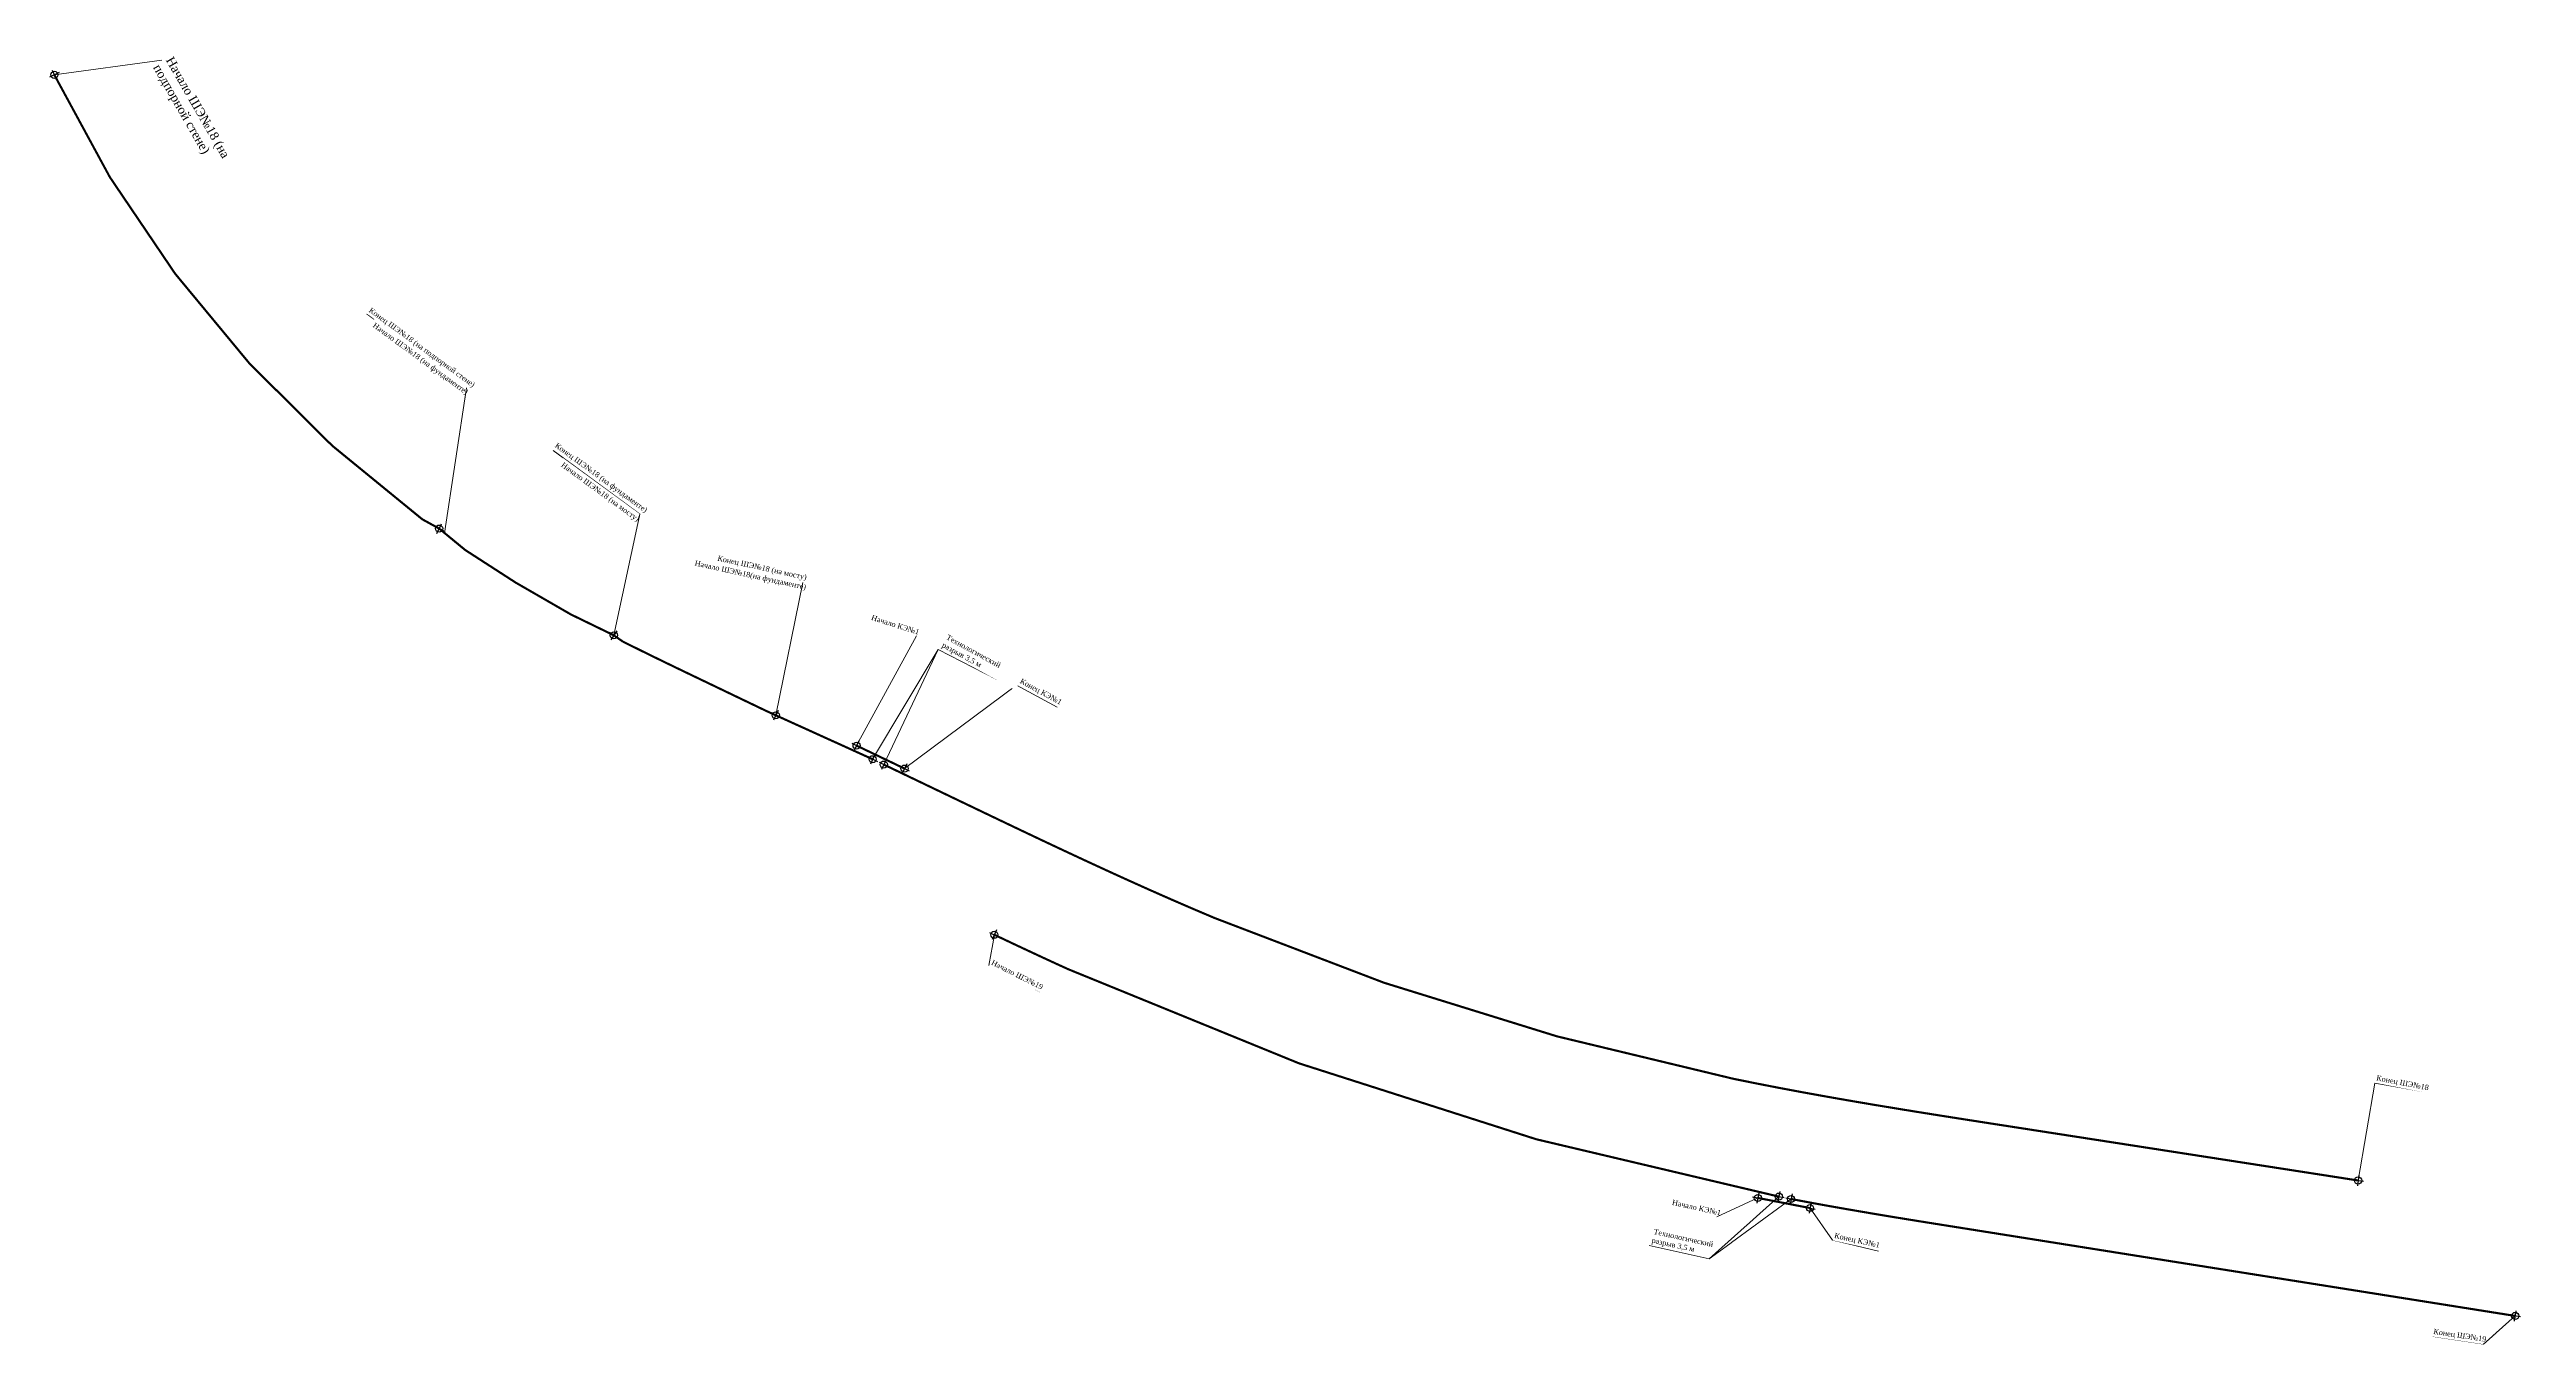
# Model space of a CAD drawing. Extents: x 8820 to 14401, y 7374 to 14078.
# Drawn here: x 12620 to 13319, y 7577 to 7944 of the extents above; entities that cross this region are included whole.
import ezdxf

# ---------------------------------------------------------------- set-up
doc = ezdxf.new("R2010")
doc.units = 0
doc.layers.add('!!!Экраны', color=255, linetype='Continuous')
doc.styles.get("Standard").update_dxf_attribs({"font": 'arial.ttf'})
doc.linetypes.add('20150928_План_АД_VKS ИСКП испр$0$ограждение2', pattern='A,0.25,-0.1,[132,ltypeshp.shx,S=0.1,R=0,X=-0.1,Y=0],-0.1,1', length=1.45)

msp = doc.modelspace()

# ---------------------------------------------------------------- linework, layer by layer
at = {"layer": '!!!Экраны', "color": 11, "lineweight": 9, "true_color": 0xf27172}
for p, q in [((12651.28, 7940.75), (12665.29, 7915.97)), ((12709.12, 7869.24), (12737.3, 7848.37)), ((12892.5, 7764.49), (12903.98, 7758.34)), ((12884.66, 7685.43), (12899.02, 7678.07)), ((13275.72, 7652.26), (13290.5, 7649.63)), ((13077.35, 7617.49), (13090.11, 7614.63)), ((13071.01, 7606.46), (13087.91, 7602.78)), ((13122.7, 7607.97), (13135.67, 7604.94)), ((13292.16, 7580.85), (13306.44, 7578.66))]:
    msp.add_line(p, q, dxfattribs=at)
at = {"layer": '!!!Экраны', "color": 11, "lineweight": 30, "true_color": 0xf27172}
for p, q in [((12622.31, 7937.26), (12619.61, 7935.95)), ((12620.31, 7937.95), (12621.62, 7935.25)), ((12730.91, 7808.03), (12728.19, 7809.29)), ((12728.92, 7807.3), (12730.18, 7810.02)), ((12777.62, 7779.42), (12780.08, 7777.7)), ((12779.71, 7779.79), (12777.99, 7777.33)), ((12823.19, 7756.63), (12825.92, 7755.39)), ((12825.17, 7757.38), (12823.93, 7754.64)), ((12845.99, 7748.11), (12848.69, 7746.81)), ((12847.99, 7748.81), (12846.69, 7746.11)), ((12850.52, 7744.27), (12853.23, 7742.97)), ((12852.52, 7744.97), (12851.23, 7742.27)), ((12853.68, 7742.76), (12856.38, 7741.46)), ((12855.68, 7743.46), (12854.38, 7740.76)), ((12859.51, 7741.63), (12862.22, 7740.33)), ((12861.51, 7742.33), (12860.22, 7739.62)), ((12886.86, 7695.48), (12885.57, 7692.77)), ((12884.86, 7694.77), (12887.57, 7693.48)), ((13271.28, 7626.32), (13270.82, 7623.35)), ((13100.19, 7620.2), (13103.13, 7619.62)), ((13101.95, 7621.38), (13101.37, 7618.44)), ((13106.12, 7620.58), (13109.06, 7620)), ((13107.88, 7621.76), (13107.3, 7618.82)), ((13109.55, 7619.91), (13112.5, 7619.33)), ((13111.31, 7621.09), (13110.74, 7618.15)), ((13116.67, 7618.53), (13116.1, 7615.58)), ((13269.57, 7625.06), (13272.53, 7624.6)), ((13114.91, 7617.34), (13117.86, 7616.77)), ((13316.86, 7586.4), (13313.89, 7586.88)), ((13315.14, 7585.16), (13315.61, 7588.12))]:
    msp.add_line(p, q, dxfattribs=at)
at = {"layer": '!!!Экраны', "color": 11, "linetype": '20150928_План_АД_VKS ИСКП испр$0$ограждение2', "lineweight": 40, "true_color": 0xf27172, "const_width": 0.6}
msp.add_lwpolyline([(12620.96, 7936.6, 0.121871), (12724.79, 7811.28), (12729.55, 7808.66), (12729.55, 7808.66)], format="xyb", dxfattribs=at)
at = {"layer": '!!!Экраны', "color": 11, "linetype": '20150928_План_АД_VKS ИСКП испр$0$ограждение2', "true_color": 0xf27172, "const_width": 0.6}
msp.add_lwpolyline([(12778.85, 7778.56), (12781.31, 7776.84, 0.000334), (12781.97, 7776.51, 0.003348), (12793.13, 7771.02, 0.001116), (12804.38, 7765.61), (12821.82, 7757.25), (12824.55, 7756.01)], format="xyb", dxfattribs=at)
for points in [[(12824.55, 7756.01), (12851.88, 7743.62)], [(12847.34, 7747.46), (12860.87, 7740.98)]]:
    msp.add_lwpolyline(points, dxfattribs=at)
at = {"layer": '!!!Экраны', "color": 11, "linetype": '20150928_План_АД_VKS ИСКП испр$0$ограждение2', "lineweight": 9, "true_color": 0xf27172, "const_width": 0.6, "flags": 128}
msp.add_lwpolyline([(12886.22, 7694.12, 0.0003), (12888.83, 7692.88, 0.001736), (12897.93, 7688.61, 0.002431), (12907.08, 7684.4, 0.058211), (13107.59, 7620.29)], format="xyb", dxfattribs=at)
at = {"layer": '!!!Экраны', "color": 11, "linetype": '20150928_План_АД_VKS ИСКП испр$0$ограждение2', "lineweight": 40, "true_color": 0xf27172, "const_width": 0.6}
msp.add_lwpolyline([(13101.66, 7619.91), (13116.39, 7617.06)], dxfattribs=at)
at = {"layer": '!!!Экраны', "color": 11, "linetype": '20150928_План_АД_VKS ИСКП испр$0$ограждение2', "true_color": 0xf27172, "const_width": 0.6, "flags": 128}
msp.add_lwpolyline([(13111.03, 7619.62, 0.002431), (13119.7, 7618, 0.002431), (13129.62, 7616.26, 0.001736), (13139.53, 7614.59, 0.001042), (13149.43, 7612.99, 0.000347), (13159.31, 7611.42), (13214.21, 7602.7), (13271, 7593.69), (13315.37, 7586.64)], format="xyb", dxfattribs=at)
at = {"layer": '!!!Экраны', "color": 11, "lineweight": 30, "true_color": 0xf27172}
for centre in [(12620.96, 7936.6), (12729.55, 7808.66), (12778.85, 7778.56), (12824.55, 7756.01), (12847.34, 7747.46), (12851.88, 7743.62), (12855.03, 7742.11), (12860.87, 7740.98), (12886.22, 7694.12), (13271.05, 7624.83), (13101.66, 7619.91), (13107.59, 7620.29), (13111.03, 7619.62), (13116.39, 7617.06), (13315.37, 7586.64)]:
    msp.add_circle(centre, 1, dxfattribs=at)

# ---------------------------------------------------------------- next in the draw order: texts
at = {"layer": '!!!Экраны', "color": 11, "true_color": 0xf27172, "attachment_point": 7, "bg_fill": 2}
for s, insert, char_height, width, rotation in [('{\\fTimes New Roman|b0|i0|c204|p18;Начало ШЭ№18 (на подпорной стене)}', (12648.03, 7938.29), 2.5, 33.0609, 299.94061), ('{\\fTimes New Roman|b0|i0|c204|p18;Конец ШЭ№18 (на подпорной стене)}', (12709.27, 7869.5), 1.5, 59.1055, 323.89333), ('{\\fTimes New Roman|b0|i0|c204|p18;Конец КЭ№1}', (12893.06, 7764.81), 1.5, 23.4153, 331.37811), ('{\\fTimes New Roman|b0|i0|c204|p18;Начало ШЭ№19}', (12885.18, 7685.75), 1.5, 27.8673, 333.32795), ('{\\fTimes New Roman|b0|i0|c204|p18;Конец ШЭ№18}', (13276, 7652.66), 1.5, 25.5271, 349.00337), ('{\\fTimes New Roman|b0|i0|c204|p18;Начало КЭ№1}', (13077.33, 7617.96), 1.5, 23.4153, 347.59536), ('{\\fTimes New Roman|b0|i0|c204|p18;Конец КЭ№1}', (13123.03, 7608.22), 1.5, 23.4153, 347.59536), ('{\\fTimes New Roman|b0|i0|c204|p18;Конец ШЭ№19}', (13292.16, 7581.12), 1.5, 25.5271, 351.44881)]:
    msp.add_mtext(s, dxfattribs=dict(at, insert=insert, char_height=char_height, width=width, rotation=rotation))

# ---------------------------------------------------------------- next in the draw order: linework, layer by layer
at = {"layer": '!!!Экраны', "color": 11, "lineweight": 9, "true_color": 0xf27172}
for p, q in [((12651.28, 7940.75), (12620.96, 7936.6)), ((12761.77, 7830.64), (12786.21, 7812.73)), ((12892.5, 7764.49), (12860.87, 7740.98)), ((12884.66, 7685.43), (12886.22, 7694.12)), ((13275.72, 7652.26), (13271.05, 7624.83)), ((13090.11, 7614.63), (13101.66, 7619.91)), ((13122.7, 7607.97), (13116.39, 7617.06)), ((13306.44, 7578.66), (13315.38, 7586.64))]:
    msp.add_line(p, q, dxfattribs=at)
at = {"layer": '!!!Экраны', "color": 11, "linetype": '20150928_План_АД_VKS ИСКП испр$0$ограждение2', "true_color": 0xf27172, "const_width": 0.6}
msp.add_lwpolyline([(12855.03, 7742.11), (12875.93, 7732.09, 0.000781), (12893.96, 7723.47, 0.002344), (12912.02, 7714.98, 0.003906), (12930.14, 7706.73, 0.005469), (12948.38, 7698.84, 0.048311), (13094.7, 7653.52, 0.005469), (13114.21, 7649.72, 0.003906), (13133.82, 7646.28, 0.002344), (13153.51, 7643.08, 0.000781), (13173.26, 7640), (13262.36, 7626.18, 0.000092), (13271.05, 7624.83, 0.000092)], format="xyb", dxfattribs=at)

# ---------------------------------------------------------------- next in the draw order: texts
at = {"layer": '!!!Экраны', "color": 11, "true_color": 0xf27172, "insert": (12710.37, 7865.23), "char_height": 1.5, "width": 53.4404, "attachment_point": 7, "rotation": 323.89333, "bg_fill": 2}
msp.add_mtext('{\\fTimes New Roman|b0|i0|c204|p18;Начало ШЭ№18 (на фундаменте)}', dxfattribs=at)

# ---------------------------------------------------------------- next in the draw order: linework, layer by layer
at = {"layer": '!!!Экраны', "color": 11, "lineweight": 9, "true_color": 0xf27172}
msp.add_line((12737.3, 7848.37), (12731.06, 7807.38), dxfattribs=at)

# ---------------------------------------------------------------- next in the draw order: texts
at = {"layer": '!!!Экраны', "color": 11, "true_color": 0xf27172, "char_height": 1.5, "attachment_point": 7, "bg_fill": 2}
for s, insert, width, rotation in [('{\\fTimes New Roman|b0|i0|c204|p18;Конец ШЭ№18 (на фундаменте)}', (12761.77, 7831.36), 59.1055, 323.89333), ('{\\fTimes New Roman|b0|i0|c204|p18;Технологический разрыв 3,5 м}', (13071.5, 7606.84), 23.4153, 347.59536)]:
    msp.add_mtext(s, dxfattribs=dict(at, insert=insert, width=width, rotation=rotation))

# ---------------------------------------------------------------- next in the draw order: linework, layer by layer
at = {"layer": '!!!Экраны', "color": 11, "lineweight": 9, "true_color": 0xf27172}
for q in [(13107.59, 7620.29), (13111.03, 7619.62)]:
    msp.add_line((13087.91, 7602.78), q, dxfattribs=at)

# ---------------------------------------------------------------- next in the draw order: texts
at = {"layer": '!!!Экраны', "color": 11, "true_color": 0xf27172, "insert": (12763.53, 7825.88), "char_height": 1.5, "width": 49.8763, "attachment_point": 7, "rotation": 323.89333, "bg_fill": 2}
msp.add_mtext('{\\fTimes New Roman|b0|i0|c204|p18;Начало ШЭ№18 (на мосту)}', dxfattribs=at)

# ---------------------------------------------------------------- next in the draw order: linework, layer by layer
at = {"layer": '!!!Экраны', "color": 11, "lineweight": 9, "true_color": 0xf27172}
for p, q in [((12786.21, 7812.73), (12778.85, 7778.56)), ((12801.45, 7800.18), (12832.16, 7793.45))]:
    msp.add_line(p, q, dxfattribs=at)
at = {"layer": '!!!Экраны', "color": 11, "linetype": '20150928_План_АД_VKS ИСКП испр$0$ограждение2', "lineweight": 9, "true_color": 0xf27172, "const_width": 0.6}
msp.add_lwpolyline([(12729.57, 7808.65), (12736.9, 7802.62), (12751.16, 7793.42), (12766.74, 7784.44), (12778.85, 7778.56)], dxfattribs=at)

# ---------------------------------------------------------------- next in the draw order: texts
at = {"layer": '!!!Экраны', "color": 11, "true_color": 0xf27172, "insert": (12807.89, 7799.15), "char_height": 1.5, "width": 48.9402, "attachment_point": 7, "rotation": 347.74884, "bg_fill": 2}
msp.add_mtext('\\pt13.5;{\\fTimes New Roman|b0|i0|c204|p18;Конец ШЭ№18 (на мосту)}', dxfattribs=at)

# ---------------------------------------------------------------- next in the draw order: texts
at = {"layer": '!!!Экраны', "color": 11, "true_color": 0xf27172, "insert": (12801.45, 7797.77), "char_height": 1.5, "width": 54.5377, "attachment_point": 7, "rotation": 347.68505, "bg_fill": 2}
msp.add_mtext('{\\fTimes New Roman|b0|i0|c204|p18;Начало ШЭ№18(на фундаменте)}', dxfattribs=at)

# ---------------------------------------------------------------- next in the draw order: linework, layer by layer
at = {"layer": '!!!Экраны', "color": 11, "lineweight": 9, "true_color": 0xf27172}
for p, q in [((12832.16, 7793.45), (12824.55, 7756.01)), ((12851.34, 7782.46), (12864.22, 7778.38))]:
    msp.add_line(p, q, dxfattribs=at)

# ---------------------------------------------------------------- next in the draw order: texts
at = {"layer": '!!!Экраны', "color": 11, "true_color": 0xf27172, "insert": (12851.34, 7782.91), "char_height": 1.5, "width": 23.4153, "attachment_point": 7, "rotation": 342.56933, "bg_fill": 2}
msp.add_mtext('{\\fTimes New Roman|b0|i0|c204|p18;Начало КЭ№1}', dxfattribs=at)

# ---------------------------------------------------------------- next in the draw order: linework, layer by layer
at = {"layer": '!!!Экраны', "color": 11, "lineweight": 9, "true_color": 0xf27172}
for p, q in [((12864.22, 7778.38), (12847.34, 7747.46)), ((12870.32, 7774.58), (12886.81, 7766.11))]:
    msp.add_line(p, q, dxfattribs=at)

# ---------------------------------------------------------------- next in the draw order: texts
at = {"layer": '!!!Экраны', "color": 11, "true_color": 0xf27172, "insert": (12871.05, 7774.92), "char_height": 1.5, "width": 23.4153, "attachment_point": 7, "rotation": 331.37811, "bg_fill": 2}
msp.add_mtext('{\\fTimes New Roman|b0|i0|c204|p18;Технологический разрыв 3,5 м}', dxfattribs=at)

# ---------------------------------------------------------------- next in the draw order: linework, layer by layer
at = {"layer": '!!!Экраны', "color": 11, "lineweight": 9, "true_color": 0xf27172}
for q in [(12851.88, 7743.62), (12855.03, 7742.11)]:
    msp.add_line((12870.32, 7774.58), q, dxfattribs=at)

doc.saveas('drawing.dxf')
